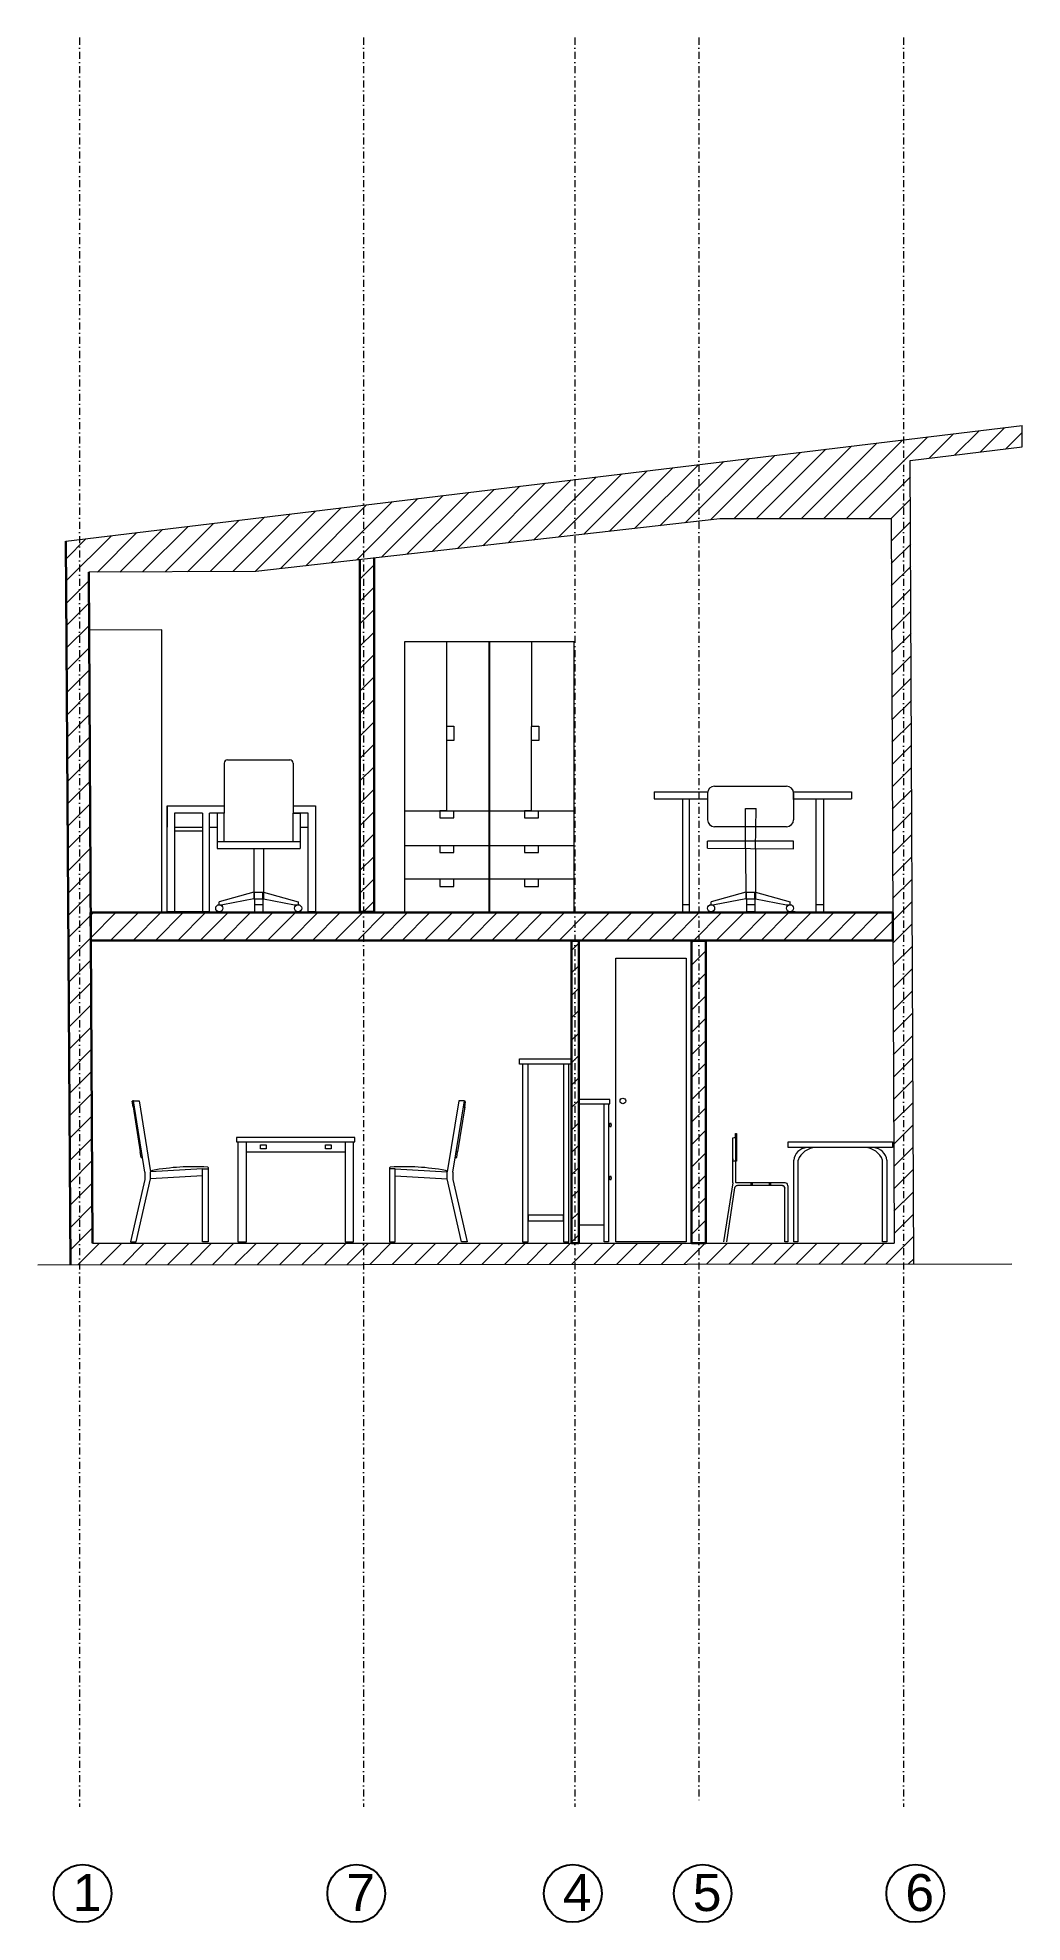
# Model space of a CAD drawing. Header units: centimetres. Extents: x -3748 to 36104, y 2014 to 15840.
# Drawn here: x 1505 to 2204, y 4759 to 6095 of the extents above; entities that cross this region are included whole.
import ezdxf

# ---------------------------------------------------------------- set-up
doc = ezdxf.new("R2010")
doc.units = ezdxf.units.CM
doc.header["$MEASUREMENT"] = 0
doc.linetypes.add('DASHDOT', pattern=[1, 0.5, -0.25, 0, -0.25])
for name, color, linetype, lineweight in [('Arredi', 3, 'Continuous', 15), ('Dettagli', 3, 'Continuous', 18), ('linee', 252, 'DASHDOT', 13), ('Muri esterni', 1, 'Continuous', 30)]:
    doc.layers.add(name, color=color, linetype=linetype, lineweight=lineweight)
doc.layers.add('SECT-SYMB', color=2, linetype='Continuous')
doc.styles.get("Standard").update_dxf_attribs({"font": 'Arial.ttf'})

msp = doc.modelspace()

# ---------------------------------------------------------------- texts
at = {"layer": 'SECT-SYMB', "char_height": 26.2, "attachment_point": 1}
for s, insert in [('1', (1530.2, 4792.8)), ('7', (1724.3, 4792.8)), ('4', (1877.9, 4792.8)), ('5', (1970, 4792.8)), ('6', (2120.8, 4792.8))]:
    msp.add_mtext_dynamic_manual_height_columns(s, width=58.855, gutter_width=1, heights=[0], dxfattribs=dict(at, insert=insert))

# ---------------------------------------------------------------- hatches: boundary and pattern name
at = {"layer": 'Dettagli'}
h = msp.add_hatch(dxfattribs=at)
h.set_pattern_fill('ANSI31', color=256, scale=90)
h.paths.add_polyline_path([(2124.3, 5795.4), (2203.7, 5805.1), (2203.7, 5820.1), (1525.4, 5738.1), (1528.7, 5224.9), (2126.7, 5225.5)])
h.paths.add_polyline_path([(1541.6, 5716.1), (1660.1, 5716.7), (1989.3, 5753.9), (2110.6, 5753.9), (2111.8, 5474.7), (2111.8, 5474.7), (2111.8, 5473.2), (2112.8, 5240.3), (1889.1, 5240.2), (1889.1, 5240.2), (1884, 5240.2), (1544.2, 5240.2)], flags=16)
h.paths.add_polyline_path([(1597.3, 5550.3), (1637.6, 5550.3), (1637.6, 5580.6, -0.414214), (1640.1, 5583.1), (1684.1, 5583.1, -0.414214), (1686.6, 5580.6), (1686.6, 5550.3), (1702.3, 5550.3), (1702.3, 5475.3), (1697.3, 5475.3), (1697.3, 5535.3), (1691.6, 5535.3), (1691.6, 5525.1), (1691.6, 5520.1), (1665.6, 5520.1), (1665.6, 5489.1), (1690.1, 5482.3), (1690.1, 5480.3, -0.414214), (1692.6, 5477.8, -1), (1687.6, 5477.8, -0.414214), (1690.1, 5480.3), (1687.6, 5480.3), (1665.5, 5484.4), (1665, 5484.4), (1665, 5475.3), (1659.2, 5475.3), (1659.2, 5484.4), (1658.7, 5484.4), (1636.6, 5480.3), (1634.1, 5480.3, -0.414214), (1636.6, 5477.8, -0.410565), (1634.1, 5475.3), (1627.3, 5475.3), (1627.3, 5475.3), (1597.3, 5475.3)], flags=0)
h.paths.add_polyline_path([(1602.3, 5545.3), (1622.3, 5545.3), (1622.3, 5475.3), (1602.3, 5475.3)], flags=0)
h.paths.add_polyline_path([(1686.6, 5545.1), (1691.6, 5545.1), (1697.3, 5545.3), (1686.6, 5545.3)], flags=0)
h.paths.add_polyline_path([(1637.6, 5545.3), (1637.6, 5545.1), (1637.6, 5525.1), (1632.6, 5525.1), (1632.6, 5545.3)], flags=0)
h.paths.add_polyline_path([(1743.9, 5475.2), (1743.9, 5726.2), (1744, 5726.2), (1744, 5475.2)], flags=0)
h.paths.add_polyline_path([(1658.7, 5489.1), (1659.2, 5489.1), (1659.2, 5489.3)], flags=0)
h.paths.add_polyline_path([(1825.9, 5546.8), (1855.6, 5546.8), (1855.9, 5666.8), (1825.9, 5666.8)], flags=0)
h.paths.add_polyline_path([(1825.6, 5498.3), (1800.6, 5498.3), (1800.6, 5493.3), (1790.6, 5493.3), (1790.6, 5498.3), (1765.6, 5498.3), (1765.6, 5475.3), (1825.6, 5475.3)], flags=0)
h.paths.add_polyline_path([(1765.6, 5666.8), (1795.6, 5666.8), (1795.6, 5606.8), (1800.6, 5606.8), (1800.6, 5596.8), (1795.6, 5596.8), (1795.6, 5666.8), (1765.6, 5666.8), (1765.6, 5546.8), (1765.6, 5522.3), (1860.6, 5522.3), (1860.6, 5517.3), (1850.6, 5517.3), (1850.6, 5522.3), (1800.6, 5522.3), (1800.6, 5517.3), (1790.6, 5517.3), (1790.6, 5522.3), (1765.6, 5522.3)], flags=0)
h.paths.add_polyline_path([(1573.4, 5341.3), (1577.4, 5341.3), (1585.4, 5290.8, -0.256416), (1587.4, 5292, -0.056118), (1625.6, 5294.3, -0.61279), (1626.3, 5292.9), (1626.3, 5241.3), (1622.3, 5241.3), (1622.3, 5288), (1585.4, 5285.8), (1575.3, 5241.3), (1571.3, 5241.3), (1581.4, 5285.5), (1581.4, 5290.5), (1579.7, 5301.1, -0.095315), (1578.7, 5301.1), (1578.1, 5305.1), (1573, 5337), (1572.4, 5341, -0.100389), (1573.4, 5341.2)], flags=0)
h.paths.add_polyline_path([(1646.4, 5315.1), (1730.4, 5315.1), (1730.4, 5312.1), (1729.4, 5312.1), (1729.4, 5241.1), (1723.4, 5241.1), (1723.4, 5305.1), (1653.4, 5305.1), (1653.4, 5241.1), (1647.4, 5241.1), (1647.4, 5312.1), (1646.4, 5312.1)], flags=0)
h.paths.add_polyline_path([(1663.4, 5310.1), (1667.4, 5310.1), (1667.4, 5307.1), (1663.4, 5307.1)], flags=0)
h.paths.add_polyline_path([(1709.4, 5310.1), (1713.4, 5310.1), (1713.4, 5307.1), (1709.4, 5307.1)], flags=0)
h.paths.add_polyline_path([(1942.6, 5560.3), (1980.6, 5560.3, -0.356388), (1985.5, 5564.3), (2036.5, 5564.3, -0.356388), (2041.4, 5560.3), (2082.6, 5560.3), (2082.6, 5555.3), (2062.6, 5555.3), (2062.6, 5480.3), (2057.6, 5480.3), (2057.6, 5555.3), (2041.5, 5555.3), (2041.5, 5554.8), (2041.5, 5540.6, -0.414212), (2036.5, 5535.6), (2014.7, 5535.6), (2014.6, 5525.3), (2041.5, 5525.3), (2041.5, 5519.8), (2014.5, 5520), (2014.5, 5489.1), (2039, 5482.3), (2039, 5480.3, -0.414214), (2041.5, 5477.8, -1), (2036.5, 5477.8, -0.414214), (2039, 5480.3), (2036.5, 5480.3), (2014.5, 5484.4), (2014, 5484.4), (2014, 5475.3), (2008.1, 5475.3), (2008.1, 5484.4), (2007.6, 5484.4), (1985.5, 5480.3), (1983, 5480.3, -0.414214), (1985.5, 5477.8, -1), (1980.5, 5477.8, -0.414214), (1983, 5480.3), (1983, 5482.3), (2007.6, 5489.1), (2007.5, 5520.1), (1980.5, 5520.3), (1980.5, 5525.3), (2007.5, 5525.3), (2007.5, 5535.6), (1985.5, 5535.6, -0.414214), (1980.5, 5540.6), (1980.5, 5555.3), (1967.6, 5555.3), (1967.6, 5480.3), (1962.6, 5480.3), (1962.6, 5555.3), (1942.6, 5555.3)], flags=0)
h.paths.add_polyline_path([(1804, 5341.3), (1808, 5341.3), (1807.9, 5340.9, -0.100389), (1808.9, 5340.6), (1808.3, 5336.7), (1803.2, 5305.1), (1802.6, 5301.1, -0.095315), (1801.6, 5301.1), (1799.9, 5290.5), (1799.9, 5285.5), (1810, 5241.3), (1806, 5241.3), (1795.9, 5285.8), (1759, 5288), (1759, 5241.3), (1755, 5241.3), (1755, 5292.9, -0.61279), (1755.8, 5294.3, -0.056118), (1794, 5292, -0.256416), (1795.9, 5290.8)], flags=0)
h.paths.add_polyline_path([(1847.2, 5371.1), (1884.2, 5371.1), (1884.2, 5367.1), (1882.2, 5367.1), (1882.2, 5241.1), (1878.2, 5241.1), (1878.2, 5256.1), (1853.2, 5256.1), (1853.2, 5241.1), (1849.2, 5241.1), (1849.2, 5367.1), (1847.2, 5367.1)], flags=0)
h.paths.add_polyline_path([(1915.4, 5442.3), (1965.4, 5442.3), (1965.4, 5241.1), (1915.4, 5241.1)], flags=0)
h.paths.add_polyline_path([(1969, 5454.7), (1979.2, 5454.7), (1979.2, 5240.3), (1969, 5240.3)], flags=0)
edge = h.paths.add_edge_path(flags=0)
edge.add_line((1889.2, 5342.1), (1911.2, 5342.1))
edge.add_line((1911.2, 5342.1), (1911.2, 5339.1))
edge.add_line((1911.2, 5339.1), (1910.2, 5339.1))
edge.add_line((1910.2, 5339.1), (1910.2, 5324.8))
edge.add_line((1910.2, 5324.8), (1911.1, 5324.8))
edge.add_ellipse((1911.6, 5324), major_axis=(0, -1.5), ratio=0.357638, start_angle=300, end_angle=600, ccw=False)
edge.add_line((1911.1, 5323.3), (1910.2, 5323.3))
edge.add_line((1910.2, 5323.3), (1910.2, 5287.2))
edge.add_line((1910.2, 5287.2), (1911.1, 5287.2))
edge.add_ellipse((1911.6, 5286.4), major_axis=(0, -1.5), ratio=0.357638, start_angle=300, end_angle=600, ccw=False)
edge.add_line((1911.1, 5285.7), (1910.2, 5285.7))
edge.add_line((1910.2, 5285.7), (1910.2, 5241.1))
edge.add_line((1910.2, 5241.1), (1907.2, 5241.1))
edge.add_line((1907.2, 5241.1), (1907.2, 5253.1))
edge.add_line((1907.2, 5253.1), (1889.2, 5253.1))
edge.add_line((1889.2, 5253.1), (1889.2, 5339.1))
edge.add_line((1889.2, 5339.1), (1889.2, 5342.1))
h.paths.add_polyline_path([(2014, 5489.1), (2014, 5484.4), (2008.1, 5484.4), (2008.1, 5489.1)], flags=0)
h.paths.add_polyline_path([(1922.4, 5341.1, -1), (1918.4, 5341.1, -1)], flags=0)
h.paths.add_polyline_path([(2000.3, 5318.1), (2001, 5318.1), (2001, 5298.3), (2000.3, 5298.3), (2000.3, 5283.5, 0.436091), (2000.8, 5283.1), (2035.4, 5283.1, -0.414214), (2037.4, 5281.2), (2037.4, 5241.1), (2035.4, 5241.1), (2035.4, 5279.2, 0.414214), (2033.4, 5281.1), (2011.4, 5281.1), (2011.4, 5283.1), (2000.3, 5283.1), (2000.3, 5298.3, 0.096723), (1998.3, 5298.1), (1998.3, 5300.1), (1998.3, 5314.8, -0.072231), (1999.8, 5315.1), (2000.3, 5315.1)], flags=0)
h.paths.add_polyline_path([(2037.6, 5312.1), (2111.6, 5312.1), (2111.6, 5308.1), (2098.5, 5308.1, -0.356963), (2107.6, 5299.1), (2107.6, 5241.1), (2104.6, 5241.1), (2104.6, 5299.1, 0.298283), (2092.1, 5308.1), (2057.2, 5308.1, 0.298283), (2044.6, 5299.1), (2044.6, 5241.1), (2041.6, 5241.1), (2041.6, 5299.1, -0.356963), (2050.8, 5308.1), (2037.6, 5308.1)], flags=0)
h.paths.add_polyline_path([(2111.8, 5473.2), (2111.8, 5474.7), (1542.9, 5474.7), (1543, 5455), (2111.8, 5455)], flags=0)
h = msp.add_hatch(dxfattribs=at)
h.set_pattern_fill('ANSI31', color=256, scale=90)
h.paths.add_polyline_path([(1743.9, 5726.2), (1733.8, 5725.1), (1733.8, 5475.2), (1743.9, 5475.2)])
h = msp.add_hatch(dxfattribs=at)
h.set_pattern_fill('ANSI31', color=256, scale=90)
h.paths.add_polyline_path([(2111.8, 5474.7), (1542.9, 5474.7), (1543, 5455), (2111.8, 5455)])
h = msp.add_hatch(dxfattribs=at)
h.set_pattern_fill('ANSI31', color=256, scale=90)
h.paths.add_polyline_path([(1889.1, 5454.7), (1884, 5454.7), (1884, 5371.1), (1884.2, 5371.1), (1884.2, 5367.1), (1884, 5240.2), (1889.1, 5240.2)])
h = msp.add_hatch(dxfattribs=at)
h.set_pattern_fill('ANSI31', color=256, scale=90)
h.paths.add_polyline_path([(1979.2, 5454.7), (1969, 5454.7), (1969, 5240.3), (1979.2, 5240.3)])

# ---------------------------------------------------------------- linework, layer by layer
at = {"layer": 'Arredi', "lineweight": 0}
for p, q in [((1593.4, 5675.3), (1541.9, 5675)), ((1593.4, 5475.3), (1593.4, 5675.3)), ((1765.6, 5666.8), (1765.6, 5475.3)), ((1825.6, 5666.8), (1765.6, 5666.8)), ((1765.6, 5666.8), (1765.6, 5546.8)), ((1795.6, 5546.8), (1795.6, 5666.8)), ((1825.6, 5475.3), (1825.6, 5666.8)), ((1825.9, 5666.8), (1825.9, 5475.3)), ((1885.9, 5666.8), (1825.9, 5666.8)), ((1855.6, 5546.8), (1855.9, 5666.8)), ((1885.9, 5475.3), (1885.9, 5666.8)), ((1795.6, 5606.8), (1800.6, 5606.8)), ((1800.6, 5606.8), (1800.6, 5596.8)), ((1855.7, 5606.8), (1860.7, 5606.8)), ((1860.7, 5606.8), (1860.7, 5596.8)), ((1800.6, 5596.8), (1795.6, 5596.8)), ((1860.7, 5596.8), (1855.7, 5596.8)), ((1637.6, 5580.6), (1637.6, 5545.1)), ((1640.1, 5583.1), (1684.1, 5583.1)), ((1686.6, 5580.6), (1686.6, 5545.1)), ((1765.6, 5571.3), (1765.6, 5475.3)), ((1765.6, 5571.3), (1765.6, 5521.3)), ((1765.6, 5571.3), (1765.6, 5511.3)), ((1942.6, 5560.3), (1980.6, 5560.3)), ((1942.6, 5560.3), (1942.6, 5555.3)), ((1980.5, 5560.3), (1980.5, 5555.3)), ((1985.5, 5564.3), (2036.5, 5564.3)), ((2041.4, 5560.3), (2082.6, 5560.3)), ((2041.5, 5554.8), (2041.5, 5560.3)), ((2082.6, 5560.3), (2082.6, 5555.3)), ((1597.3, 5550.3), (1637.6, 5550.3)), ((1597.3, 5475.3), (1597.3, 5550.3)), ((1597.3, 5550.3), (1597.3, 5535.3)), ((1686.6, 5550.3), (1702.3, 5550.3)), ((1702.3, 5550.3), (1702.3, 5475.3)), ((1765.6, 5546.8), (1885.9, 5546.8)), ((1795.6, 5546.8), (1790.6, 5546.8)), ((1790.6, 5546.8), (1790.6, 5541.8)), ((1800.6, 5541.8), (1800.6, 5546.8)), ((1855.6, 5546.8), (1850.6, 5546.8)), ((1850.6, 5546.8), (1850.6, 5541.8)), ((1860.6, 5541.8), (1860.6, 5546.8)), ((1942.6, 5555.3), (1980.5, 5555.3)), ((1962.6, 5555.3), (1962.6, 5475.3)), ((1967.6, 5475.3), (1967.6, 5555.3)), ((1980.5, 5559.3), (1980.5, 5540.6)), ((2007.5, 5520.1), (2007.5, 5548.5)), ((2007.5, 5548.5), (2014.9, 5548.5)), ((2014.5, 5520.1), (2014.9, 5548.5)), ((2041.5, 5559.3), (2041.5, 5540.6)), ((2041.5, 5555.3), (2082.6, 5555.3)), ((2057.6, 5475.3), (2057.6, 5555.3)), ((2062.6, 5555.3), (2062.6, 5475.3)), ((1622.3, 5545.3), (1602.3, 5545.3)), ((1602.3, 5545.3), (1602.3, 5475.3)), ((1602.3, 5535.3), (1622.3, 5535.3)), ((1602.3, 5535.3), (1602.3, 5532.8)), ((1622.3, 5545.3), (1622.3, 5475.3)), ((1637.6, 5545.3), (1627.3, 5545.3)), ((1627.3, 5475.3), (1627.3, 5545.3)), ((1627.3, 5535.3), (1632.6, 5535.3)), ((1637.6, 5545.1), (1632.6, 5545.1)), ((1632.6, 5545.1), (1632.6, 5525.1)), ((1637.6, 5525.1), (1637.6, 5545.1)), ((1697.3, 5545.3), (1686.6, 5545.3)), ((1686.6, 5525.1), (1686.6, 5545.1)), ((1686.6, 5545.1), (1691.6, 5545.1)), ((1691.6, 5545.1), (1691.6, 5525.1)), ((1691.6, 5535.3), (1697.3, 5535.3)), ((1697.3, 5475.3), (1697.3, 5545.3)), ((1790.6, 5541.8), (1800.6, 5541.8)), ((1850.6, 5541.8), (1860.6, 5541.8)), ((2036.5, 5535.6), (1985.5, 5535.6)), ((1602.3, 5532.8), (1622.3, 5532.8)), ((1632.6, 5525.1), (1691.6, 5525.1)), ((1632.6, 5525.1), (1632.6, 5520.1)), ((1691.6, 5525.1), (1691.6, 5520.1)), ((1765.6, 5522.3), (1885.9, 5522.3)), ((1790.6, 5522.3), (1790.6, 5517.3)), ((1800.6, 5517.3), (1800.6, 5522.3)), ((1850.6, 5522.3), (1850.6, 5517.3)), ((1860.6, 5517.3), (1860.6, 5522.3)), ((2041.5, 5525.3), (1980.5, 5525.3)), ((1980.5, 5520.3), (1980.5, 5525.3)), ((1980.5, 5520.3), (2041.5, 5519.8)), ((2041.5, 5519.8), (2041.5, 5525.3)), ((1632.6, 5520.1), (1691.6, 5520.1)), ((1658.6, 5520.1), (1658.7, 5484.4)), ((1665.6, 5520.1), (1665.6, 5484.4)), ((1765.6, 5511.3), (1765.6, 5499.3)), ((1790.6, 5517.3), (1800.6, 5517.3)), ((1850.6, 5517.3), (1860.6, 5517.3)), ((2007.5, 5520.1), (2007.6, 5484.4)), ((2014.5, 5520.1), (2014.5, 5484.4)), ((1885.9, 5498.3), (1765.6, 5498.3)), ((1790.6, 5498.3), (1790.6, 5493.3)), ((1800.6, 5493.3), (1800.6, 5498.3)), ((1850.6, 5498.3), (1850.6, 5493.3)), ((1860.6, 5493.3), (1860.6, 5498.3)), ((1658.7, 5489.1), (1634.1, 5482.3)), ((1634.1, 5480.3), (1634.1, 5482.3)), ((1634.1, 5480.3), (1636.6, 5480.3)), ((1658.7, 5484.4), (1636.6, 5480.3)), ((1658.7, 5489.1), (1665.6, 5489.1)), ((1658.7, 5484.4), (1665.6, 5484.4)), ((1658.7, 5484.4), (1659.2, 5484.4)), ((1659.2, 5484.4), (1659.2, 5489.1)), ((1659.2, 5484.4), (1659.2, 5475.3)), ((1665, 5480.3), (1659.2, 5480.3)), ((1665, 5484.4), (1665, 5489.1)), ((1665.5, 5484.4), (1665, 5484.4)), ((1665, 5484.4), (1665, 5475.3)), ((1665.5, 5484.4), (1687.6, 5480.3)), ((1665.6, 5489.1), (1690.1, 5482.3)), ((1687.6, 5480.3), (1690.1, 5480.3)), ((1690.1, 5482.3), (1690.1, 5480.3)), ((1790.6, 5493.3), (1800.6, 5493.3)), ((1850.6, 5493.3), (1860.6, 5493.3)), ((1967.6, 5480.3), (1962.6, 5480.3)), ((2007.6, 5489.1), (1983, 5482.3)), ((1983, 5480.3), (1983, 5482.3)), ((1983, 5480.3), (1985.5, 5480.3)), ((2007.6, 5484.4), (1985.5, 5480.3)), ((2007.6, 5489.1), (2014.5, 5489.1)), ((2007.6, 5484.4), (2014.5, 5484.4)), ((2007.6, 5484.4), (2008.1, 5484.4)), ((2008.1, 5484.4), (2008.1, 5489.1)), ((2008.1, 5484.4), (2008.1, 5475.3)), ((2014, 5480.3), (2008.1, 5480.3)), ((2014, 5484.4), (2014, 5489.1)), ((2014.5, 5484.4), (2014, 5484.4)), ((2014, 5484.4), (2014, 5475.3)), ((2014.5, 5489.1), (2039, 5482.3)), ((2014.5, 5484.4), (2036.5, 5480.3)), ((2036.5, 5480.3), (2039, 5480.3)), ((2039, 5480.3), (2039, 5482.3)), ((2062.6, 5480.3), (2057.6, 5480.3)), ((1542.9, 5475.3), (1638.4, 5475.3)), ((1627.3, 5475.3), (1597.3, 5475.3)), ((1597.3, 5475.3), (1627.3, 5475.3)), ((1659.2, 5475.3), (1665, 5475.3)), ((1702.3, 5475.3), (1697.3, 5475.3)), ((1702.3, 5475.3), (1697.3, 5475.3)), ((1765.6, 5475.3), (1795.6, 5475.3)), ((1765.6, 5475.3), (1825.6, 5475.3)), ((1825.9, 5475.3), (1885.9, 5475.3)), ((2014, 5475.3), (2008.1, 5475.3)), ((2042.6, 5475.3), (2037.6, 5475.3)), ((1573, 5337), (1572.4, 5341)), ((1573, 5337), (1578.1, 5305.1)), ((1808.3, 5337), (1803.2, 5305.1)), ((1808.3, 5336.7), (1808.9, 5340.6)), ((2001, 5309.1), (2000.3, 5309.1)), ((2000.3, 5308.1), (2001, 5308.1)), ((1578.7, 5301.1), (1578.1, 5305.1)), ((1653.4, 5305.1), (1723.4, 5305.1)), ((1802.6, 5301.1), (1803.2, 5305.1)), ((1998.3, 5300.1), (1998.3, 5298.1)), ((1581.4, 5290.5), (1581.4, 5285.5)), ((1622.3, 5288), (1585.4, 5285.8)), ((1759, 5288), (1795.9, 5285.8)), ((1799.9, 5290.5), (1799.9, 5285.5)), ((1998.3, 5283.1), (1991.9, 5241.1)), ((1999.7, 5279.5), (1993.9, 5241.1)), ((2035.6, 5283.1), (2000.7, 5283.1)), ((2033.6, 5281.1), (2001.6, 5281.1)), ((2011.4, 5281.1), (2011.4, 5283.1)), ((2012.4, 5281.1), (2012.4, 5283.1)), ((2024.4, 5281.1), (2024.4, 5283.1)), ((2025.4, 5281.1), (2025.4, 5283.1)), ((2037.4, 5281.1), (2037.4, 5241.1))]:
    msp.add_line(p, q, dxfattribs=at)
for points in [[(1915.4, 5442.3), (1965.4, 5442.3), (1965.4, 5241.1), (1915.4, 5241.1), (1915.4, 5442.3)], [(1847.2, 5371.1), (1884.2, 5371.1), (1884.2, 5367.1), (1847.2, 5367.1), (1847.2, 5371.1)], [(1849.2, 5241.1), (1853.2, 5241.1), (1853.2, 5367.1), (1849.2, 5367.1), (1849.2, 5241.1)], [(1878.2, 5241.1), (1882.2, 5241.1), (1882.2, 5367.1), (1878.2, 5367.1), (1878.2, 5241.1)], [(1581.4, 5290.5), (1573.4, 5341.3), (1577.4, 5341.3), (1585.4, 5290.8)], [(1799.9, 5290.5), (1808, 5341.3), (1804, 5341.3), (1795.9, 5290.8)], [(1889.2, 5342.1), (1889.2, 5339.1), (1911.2, 5339.1), (1911.2, 5342.1), (1889.2, 5342.1)], [(1907.2, 5253.1), (1889.2, 5253.1), (1889.2, 5339.1)], [(1910.2, 5339.1), (1910.2, 5241.1), (1907.2, 5241.1), (1907.2, 5339.1)], [(1911.1, 5324.8), (1910.2, 5324.8), (1910.2, 5323.3), (1911.1, 5323.3)], [(1646.4, 5315.1), (1646.4, 5312.1), (1730.4, 5312.1), (1730.4, 5315.1), (1646.4, 5315.1)], [(1647.4, 5312.1), (1647.4, 5241.1), (1653.4, 5241.1), (1653.4, 5312.1)], [(1663.4, 5310.1), (1667.4, 5310.1), (1667.4, 5307.1), (1663.4, 5307.1), (1663.4, 5310.1)], [(1709.4, 5310.1), (1713.4, 5310.1), (1713.4, 5307.1), (1709.4, 5307.1), (1709.4, 5310.1)], [(1723.4, 5312.1), (1723.4, 5241.1), (1729.4, 5241.1), (1729.4, 5312.1)], [(1998.3, 5283.1), (1998.3, 5314.8)], [(1999.8, 5315.1), (2000.3, 5315.1), (2000.3, 5283.5)], [(2000.3, 5315.1), (2000.3, 5318.1), (2001, 5318.1), (2001, 5298.3), (2000.3, 5298.3)], [(2037.6, 5312.1), (2111.6, 5312.1), (2111.6, 5308.1), (2037.6, 5308.1), (2037.6, 5312.1)], [(1622.3, 5292.9), (1585.4, 5290.8)], [(1626.3, 5241.3), (1622.3, 5241.3), (1622.3, 5292.9), (1626.3, 5292.9), (1626.3, 5241.3)], [(1755, 5241.3), (1759, 5241.3), (1759, 5292.9), (1755, 5292.9), (1755, 5241.3)], [(1759, 5292.9), (1795.9, 5290.8)], [(2041.6, 5241.1), (2041.6, 5299.1)], [(2044.6, 5299.1), (2044.6, 5241.1), (2041.6, 5241.1)], [(2104.6, 5241.1), (2104.6, 5299.1)], [(2107.6, 5299.1), (2107.6, 5241.1), (2104.6, 5241.1)], [(1581.4, 5285.5), (1571.3, 5241.3), (1575.3, 5241.3), (1585.4, 5285.8)], [(1585.4, 5285.8), (1585.4, 5290.8)], [(1795.9, 5285.8), (1795.9, 5290.8)], [(1799.9, 5285.5), (1810, 5241.3), (1806, 5241.3), (1795.9, 5285.8)], [(1911.1, 5287.2), (1910.2, 5287.2), (1910.2, 5285.7), (1911.1, 5285.7)], [(2037.4, 5241.1), (2035.4, 5241.1), (2035.4, 5279.2)], [(1853.2, 5256.1), (1878.2, 5256.1), (1878.2, 5260.1), (1853.2, 5260.1), (1853.2, 5256.1)]]:
    msp.add_lwpolyline(points, dxfattribs=at)
for centre, radius in [((1634.1, 5477.8), 2.5), ((1690.1, 5477.8), 2.5), ((1983, 5477.8), 2.5), ((2039, 5477.8), 2.5), ((1920.4, 5341.1), 2)]:
    msp.add_circle(centre, radius, dxfattribs=at)
for centre, radius, start, end in [((1640.1, 5580.6), 2.5, 90, 180), ((1684.1, 5580.6), 2.5, 0, 90), ((1985.5, 5559.3), 5, 90, 180), ((2036.5, 5559.3), 5, 0, 90), ((1985.5, 5540.6), 5, 180, 270), ((2036.5, 5540.6), 5, 270, 0), ((1573.6, 5338.7), 2.54, 95.1151, 118.0457), ((1573.5, 5339.6), 2.69, 259.1106, 280.8894), ((1807.8, 5339.3), 2.69, 259.1106, 280.8894), ((1807.7, 5338.4), 2.54, 61.9543, 84.8849), ((2000, 5309.8), 5.27, 87.2135, 109.312), ((2051.7, 5297.9), 10.2, 95.1142, 173.693), ((2057.8, 5294), 14.1, 92.4547, 158.8904), ((2091.5, 5294), 14.1, 21.1096, 87.5453), ((2097.5, 5297.9), 10.2, 6.307, 84.8858), ((1579.3, 5302.8), 2.54, 95.1151, 118.0457), ((1579.2, 5303.7), 2.69, 259.1106, 280.8894), ((1616.8, 5123.5), 171, 86.998, 100.101), ((1625.6, 5293.4), 0.883, 326.4024, 81.6677), ((1755.8, 5293.4), 0.883, 98.3323, 213.5976), ((1764.6, 5123.5), 171, 79.899, 93.002), ((1802.1, 5303.7), 2.69, 259.1106, 280.8894), ((1802.1, 5302.8), 2.54, 61.9543, 84.8849), ((2000, 5293.1), 5.27, 87.2135, 109.312), ((1587.5, 5289.6), 2.37, 106.9315, 150.6059), ((1793.9, 5289.6), 2.37, 29.3941, 73.0685), ((2001.6, 5279.1), 1.92, 92.3261, 173.3562), ((2000.8, 5283.5), 0.476, 182.4678, 263.2858), ((2033.5, 5279.1), 1.92, 357.6739, 92.3261), ((2035.5, 5281.1), 1.92, 357.6739, 92.3261)]:
    msp.add_arc(centre, radius, start, end, dxfattribs=at)
for centre in [(1911.6, 5324), (1911.6, 5286.4)]:
    msp.add_ellipse(centre, major_axis=(0, -1.5), ratio=0.357638, dxfattribs=at)
at = {"layer": 'linee', "ltscale": 10}
for p, q in [((1535, 6095.2), (1535, 4840.6)), ((1736.5, 6095.2), (1736.5, 4840.6)), ((1886.4, 6095.2), (1886.4, 4840.6)), ((1974.2, 6095.2), (1974.2, 4844)), ((2119.5, 6095.2), (2119.5, 4840.6))]:
    msp.add_line(p, q, dxfattribs=at)
at = {"layer": 'Muri esterni', "lineweight": 0}
for p, q in [((2203.7, 5805.1), (2203.7, 5820.1)), ((1989.3, 5753.9), (1660.1, 5716.7)), ((2110.6, 5753.9), (1989.3, 5753.9)), ((1743.9, 5475.3), (1743.9, 5726.2)), ((1660.1, 5716.7), (1541.6, 5716.1)), ((1505.4, 5224.9), (2196.4, 5225.6))]:
    msp.add_line(p, q, dxfattribs=at)
at = {"layer": 'Muri esterni'}
for p, q in [((1528.7, 5224.9), (1525.4, 5738.1)), ((1541.6, 5716.1), (1544.2, 5240.2))]:
    msp.add_line(p, q, dxfattribs=at)
at = {"layer": 'Muri esterni', "lineweight": 0}
for points in [[(1525.4, 5738.1), (2203.7, 5820.1)], [(2124.3, 5795.4), (2203.7, 5805.1)], [(2126.7, 5225.5), (2124.3, 5795.4)], [(2110.6, 5753.9), (2112.8, 5240.3)], [(1544.2, 5240.2), (2112.8, 5240.3)]]:
    msp.add_lwpolyline(points, dxfattribs=at)
at = {"layer": 'Muri esterni'}
msp.add_lwpolyline([(1744, 5726.2), (1744, 5475.2), (1733.8, 5475.2), (1733.8, 5725.1)], dxfattribs=at)
for points in [[(1542.9, 5474.7), (2111.8, 5474.7), (2111.8, 5455), (1543, 5455)], [(1884, 5454.7), (1889.1, 5454.7), (1889.1, 5240.2), (1884, 5240.2)], [(1969, 5454.7), (1979.2, 5454.7), (1979.2, 5240.3), (1969, 5240.3)]]:
    msp.add_lwpolyline(points, close=True, dxfattribs=at)
at = {"layer": 'SECT-SYMB'}
for centre in [(1537.2, 4779.1), (1731.3, 4779.1), (1884.9, 4779.1), (1977, 4779.1), (2127.8, 4779.1)]:
    msp.add_circle(centre, 20.5, dxfattribs=at)

msp.set_redraw_order([(e.dxf.handle, doc.entitydb.next_handle()) for e in msp.query("TEXT MTEXT ATTDEF DIMENSION ARC_DIMENSION")])  # texts and dimensions are drawn at this point

doc.saveas('drawing.dxf')
